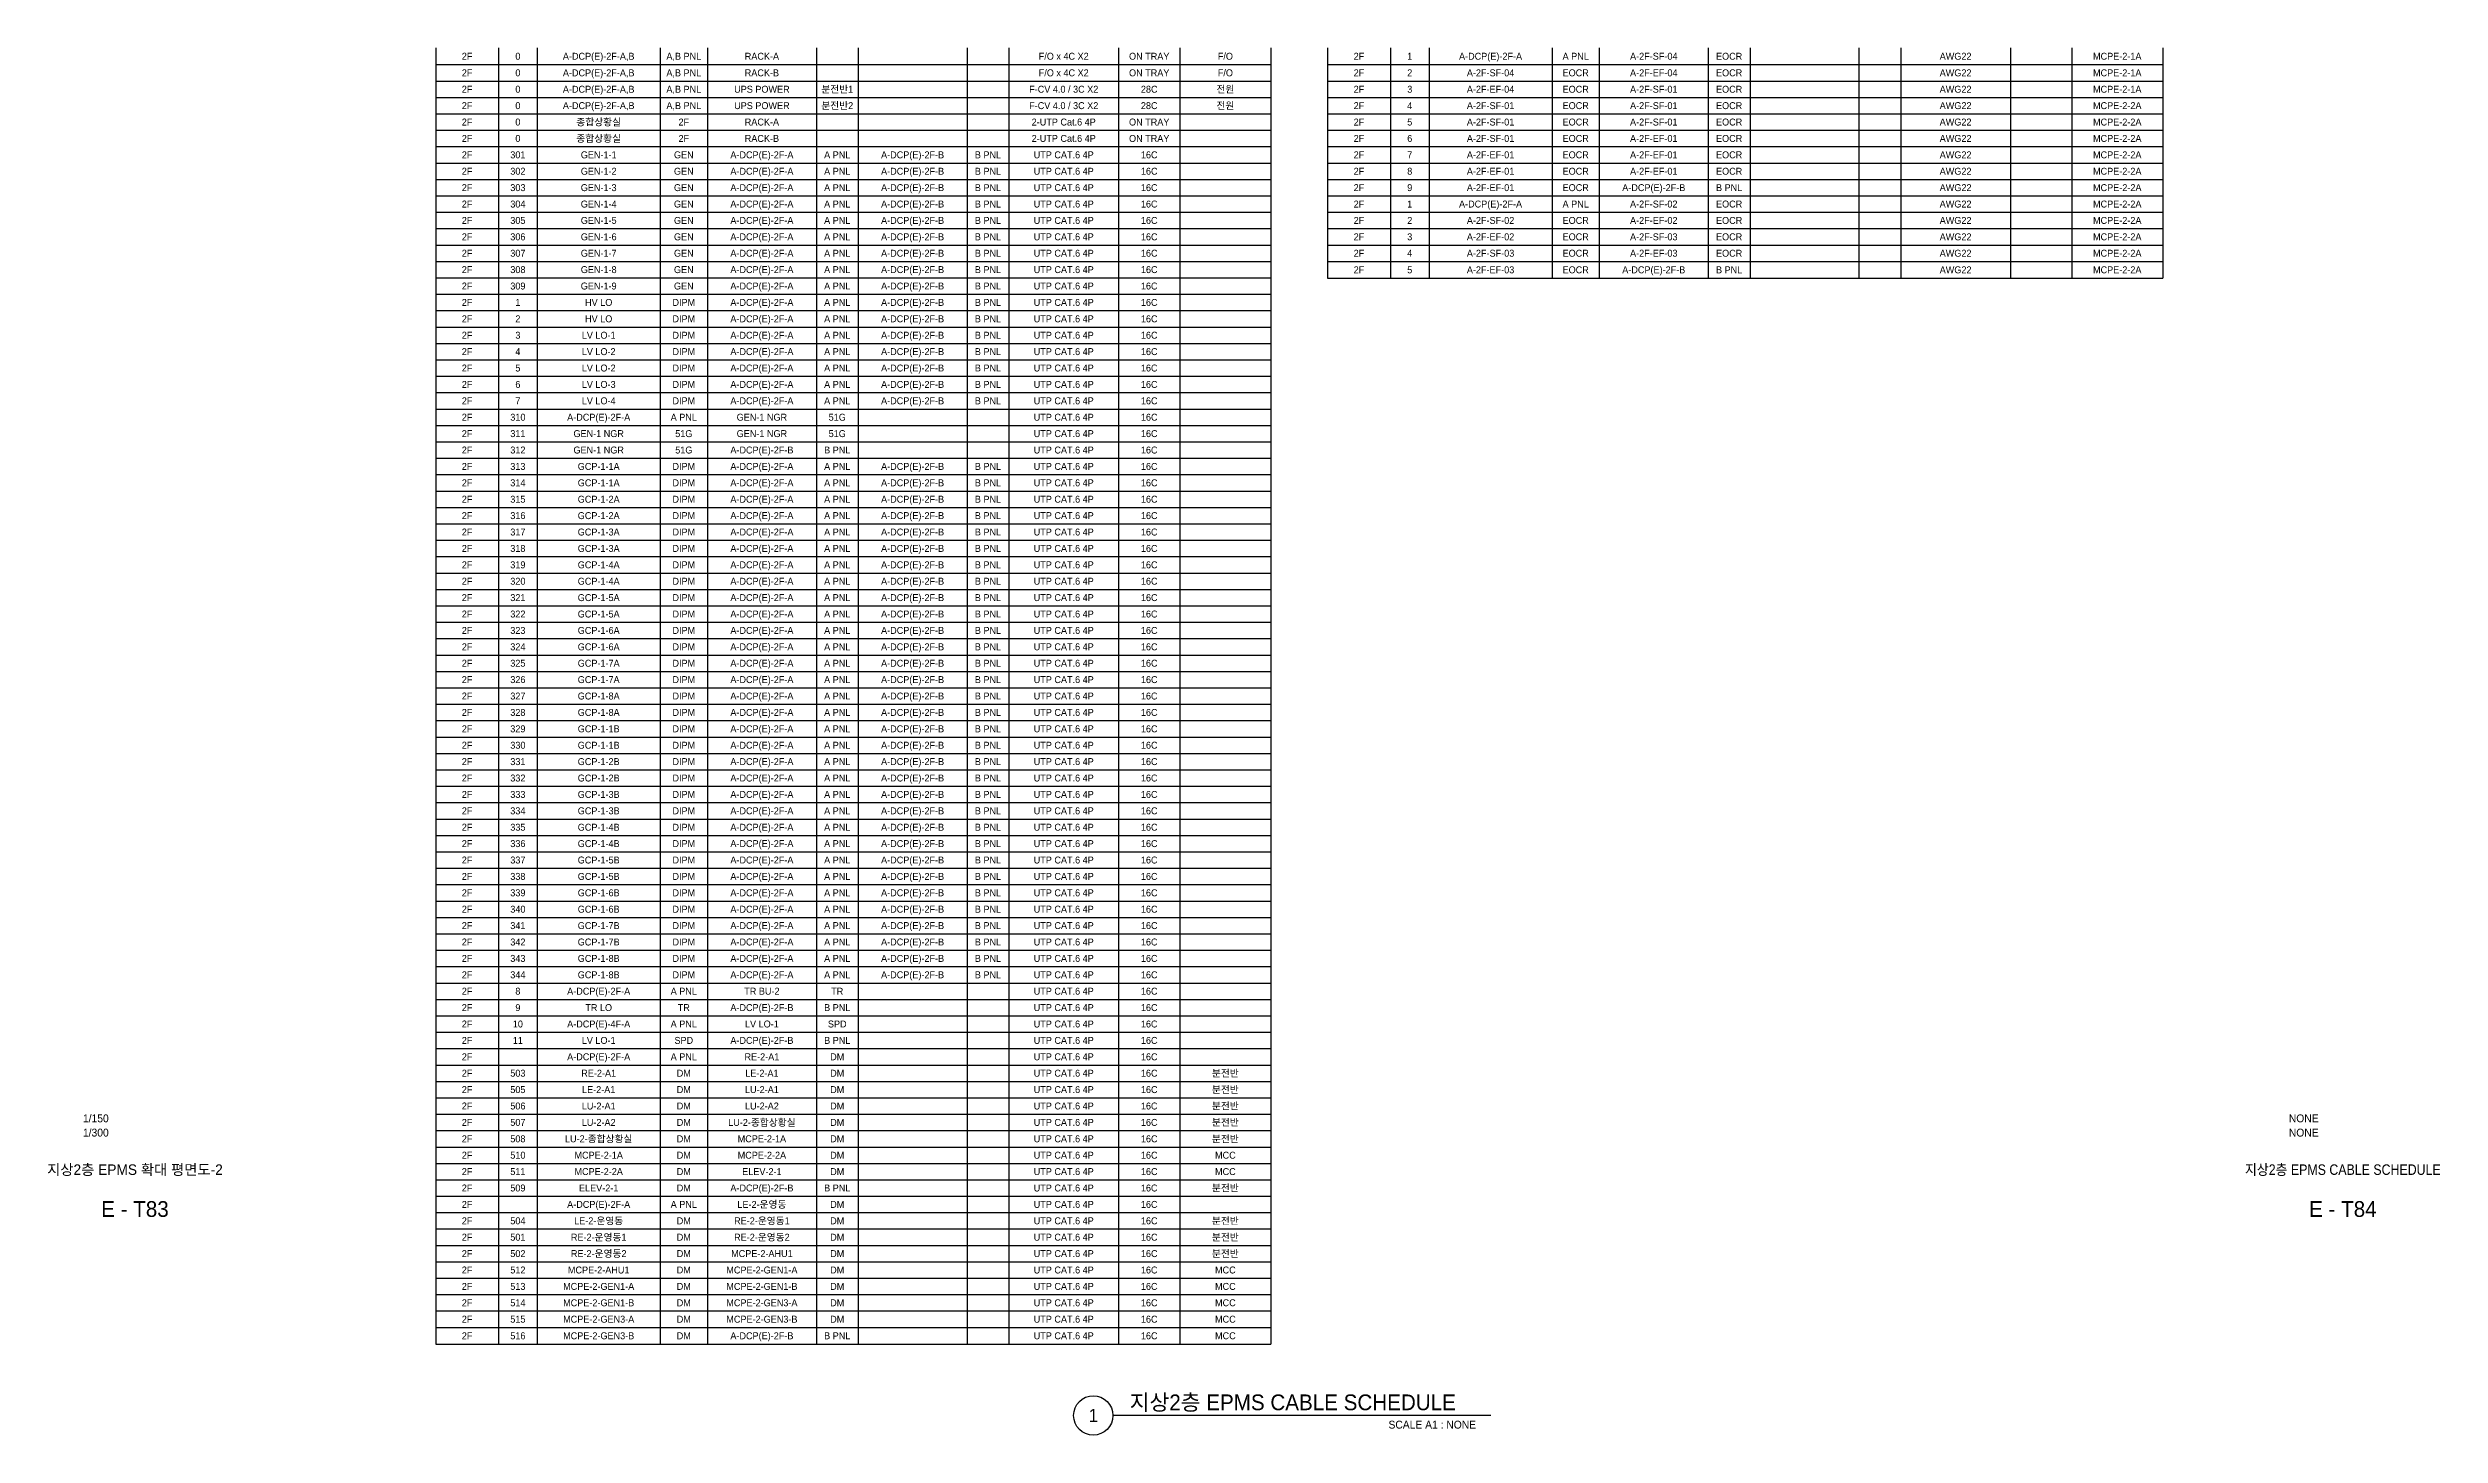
# Model space of a CAD drawing. Header units: millimetres. Extents: x 89450 to 753248, y -530175 to 1209785.
# Drawn here: x 490098 to 626785, y -173775 to -94512 of the extents above; entities that cross this region are included whole.
import ezdxf
from ezdxf.enums import TextEntityAlignment as Align

# ---------------------------------------------------------------- set-up
doc = ezdxf.new("R2010")
doc.units = ezdxf.units.MM
doc.header["$LTSCALE"] = 150
for name, color, linetype in [('-----29 Cable Schedule', 1, 'Continuous'), ('-----30 Text', 2, 'Continuous'), ('-----41 Drawing Title', 2, 'Continuous'), ('-----42 Drawing Number', 2, 'Continuous'), ('-----43 Drawing Scale', 3, 'Continuous')]:
    doc.layers.add(name, color=color, linetype=linetype)
doc.styles.add('ELEC', font='')
doc.styles.get('ELEC').set_extended_font_data('Dotum')

msp = doc.modelspace()

# ---------------------------------------------------------------- texts
at = {"layer": '-----30 Text', "style": 'ELEC'}
for s, height, p in [('2F', 396.6, (514053, -94992)), ('0', 397, (516953, -94992)), ('A-DCP(E)-2F-A,B', 396.6, (521571, -94992)), ('A,B PNL', 396.6, (526434, -94992)), ('RACK-A', 396.6, (530896, -94992)), ('F/O x 4C X2', 396.6, (548141, -94992)), ('ON TRAY', 396.6, (553026, -94992)), ('F/O', 396.6, (557377, -94992)), ('2F', 396.6, (565011, -94992)), ('1', 397, (567911, -94992)), ('A-DCP(E)-2F-A', 396.6, (572529, -94992)), ('A PNL', 396.6, (577393, -94992)), ('A-2F-SF-04', 396.6, (581854, -94992)), ('EOCR', 396.6, (586160, -94992)), ('AWG22', 396.6, (599099, -94992)), ('MCPE-2-1A', 396.6, (608335, -94992)), ('2F', 396.6, (514053, -95940)), ('2F', 396.6, (514053, -96877)), ('0', 397, (516953, -95940)), ('0', 397, (516953, -96877)), ('A-DCP(E)-2F-A,B', 396.6, (521571, -95940)), ('A-DCP(E)-2F-A,B', 396.6, (521571, -96877)), ('A,B PNL', 396.6, (526434, -95940)), ('A,B PNL', 396.6, (526434, -96877)), ('UPS POWER', 396.6, (530896, -96877)), ('RACK-B', 396.6, (530896, -95940)), ('분전반1', 396.6, (535201, -96877)), ('F-CV 4.0 / 3C X2', 396.6, (548141, -96877)), ('F/O x 4C X2', 396.6, (548141, -95940)), ('ON TRAY', 396.6, (553026, -95940)), ('28C', 396.6, (553026, -96877)), ('전원', 396.6, (557377, -96877)), ('F/O', 396.6, (557377, -95940)), ('2F', 396.6, (565011, -95940)), ('2F', 396.6, (565011, -96877)), ('3', 397, (567911, -96877)), ('2', 397, (567911, -95940)), ('A-2F-SF-04', 396.6, (572529, -95940)), ('A-2F-EF-04', 396.6, (572529, -96877)), ('EOCR', 396.6, (577393, -95940)), ('EOCR', 396.6, (577393, -96877)), ('A-2F-EF-04', 396.6, (581854, -95940)), ('A-2F-SF-01', 396.6, (581854, -96877)), ('EOCR', 396.6, (586160, -95940)), ('EOCR', 396.6, (586160, -96877)), ('AWG22', 396.6, (599099, -95940)), ('AWG22', 396.6, (599099, -96877)), ('MCPE-2-1A', 396.6, (608335, -95940)), ('MCPE-2-1A', 396.6, (608335, -96877)), ('2F', 396.6, (514053, -97814)), ('0', 397, (516953, -97814)), ('A-DCP(E)-2F-A,B', 396.6, (521571, -97814)), ('A,B PNL', 396.6, (526434, -97814)), ('UPS POWER', 396.6, (530896, -97814)), ('분전반2', 396.6, (535201, -97814)), ('F-CV 4.0 / 3C X2', 396.6, (548141, -97814)), ('28C', 396.6, (553026, -97814)), ('전원', 396.6, (557377, -97814)), ('2F', 396.6, (565011, -97814)), ('4', 397, (567911, -97814)), ('A-2F-SF-01', 396.6, (572529, -97814)), ('EOCR', 396.6, (577393, -97814)), ('A-2F-SF-01', 396.6, (581854, -97814)), ('EOCR', 396.6, (586160, -97814)), ('AWG22', 396.6, (599099, -97814)), ('MCPE-2-2A', 396.6, (608335, -97814)), ('2F', 396.6, (514053, -98751)), ('2F', 396.6, (514053, -99688)), ('0', 397, (516953, -98751)), ('0', 397, (516953, -99688)), ('종합상황실', 396.6, (521571, -98751)), ('종합상황실', 396.6, (521571, -99688)), ('2F', 396.6, (526434, -98751)), ('2F', 396.6, (526434, -99688)), ('RACK-A', 396.6, (530896, -98751)), ('RACK-B', 396.6, (530896, -99688)), ('2-UTP Cat.6 4P', 396.6, (548141, -98751)), ('2-UTP Cat.6 4P', 396.6, (548141, -99688)), ('ON TRAY', 396.6, (553026, -98751)), ('ON TRAY', 396.6, (553026, -99688)), ('2F', 396.6, (565011, -98751)), ('2F', 396.6, (565011, -99688)), ('5', 397, (567911, -98751)), ('6', 397, (567911, -99688)), ('A-2F-SF-01', 396.6, (572529, -98751)), ('A-2F-SF-01', 396.6, (572529, -99688)), ('EOCR', 396.6, (577393, -98751)), ('EOCR', 396.6, (577393, -99688)), ('A-2F-SF-01', 396.6, (581854, -98751)), ('A-2F-EF-01', 396.6, (581854, -99688)), ('EOCR', 396.6, (586160, -98751)), ('EOCR', 396.6, (586160, -99688)), ('AWG22', 396.6, (599099, -98751)), ('AWG22', 396.6, (599099, -99688)), ('MCPE-2-2A', 396.6, (608335, -98751)), ('MCPE-2-2A', 396.6, (608335, -99688)), ('2F', 396.6, (514053, -100625)), ('301', 396.6, (516953, -100625)), ('GEN-1-1', 396.6, (521571, -100625)), ('GEN', 396.6, (526434, -100625)), ('A-DCP(E)-2F-A', 396.6, (530896, -100625)), ('A PNL', 396.6, (535201, -100625)), ('A-DCP(E)-2F-B', 396.6, (539507, -100625)), ('B PNL', 396.6, (543813, -100625)), ('UTP CAT.6 4P', 396.6, (548141, -100625)), ('16C', 396.6, (553026, -100625)), ('2F', 396.6, (565011, -100625)), ('7', 397, (567911, -100625)), ('A-2F-EF-01', 396.6, (572529, -100625)), ('EOCR', 396.6, (577393, -100625)), ('A-2F-EF-01', 396.6, (581854, -100625)), ('EOCR', 396.6, (586160, -100625)), ('AWG22', 396.6, (599099, -100625)), ('MCPE-2-2A', 396.6, (608335, -100625)), ('2F', 396.6, (514053, -101562)), ('2F', 396.6, (514053, -102499)), ('302', 396.6, (516953, -101562)), ('303', 396.6, (516953, -102499)), ('GEN-1-2', 396.6, (521571, -101562)), ('GEN-1-3', 396.6, (521571, -102499)), ('GEN', 396.6, (526434, -101562)), ('GEN', 396.6, (526434, -102499)), ('A-DCP(E)-2F-A', 396.6, (530896, -101562)), ('A-DCP(E)-2F-A', 396.6, (530896, -102499)), ('A PNL', 396.6, (535201, -101562)), ('A PNL', 396.6, (535201, -102499)), ('A-DCP(E)-2F-B', 396.6, (539507, -101562)), ('A-DCP(E)-2F-B', 396.6, (539507, -102499)), ('B PNL', 396.6, (543813, -101562)), ('B PNL', 396.6, (543813, -102499)), ('UTP CAT.6 4P', 396.6, (548141, -101562)), ('UTP CAT.6 4P', 396.6, (548141, -102499)), ('16C', 396.6, (553026, -101562)), ('16C', 396.6, (553026, -102499)), ('2F', 396.6, (565011, -101562)), ('2F', 396.6, (565011, -102499)), ('8', 397, (567911, -101562)), ('9', 397, (567911, -102499)), ('A-2F-EF-01', 396.6, (572529, -101562)), ('A-2F-EF-01', 396.6, (572529, -102499)), ('EOCR', 396.6, (577393, -101562)), ('EOCR', 396.6, (577393, -102499)), ('A-DCP(E)-2F-B', 396.6, (581854, -102499)), ('A-2F-EF-01', 396.6, (581854, -101562)), ('EOCR', 396.6, (586160, -101562)), ('B PNL', 396.6, (586160, -102499)), ('AWG22', 396.6, (599099, -101562)), ('AWG22', 396.6, (599099, -102499)), ('MCPE-2-2A', 396.6, (608335, -101562)), ('MCPE-2-2A', 396.6, (608335, -102499)), ('2F', 396.6, (514053, -103436)), ('304', 396.6, (516953, -103436)), ('GEN-1-4', 396.6, (521571, -103436)), ('GEN', 396.6, (526434, -103436)), ('A-DCP(E)-2F-A', 396.6, (530896, -103436)), ('A PNL', 396.6, (535201, -103436)), ('A-DCP(E)-2F-B', 396.6, (539507, -103436)), ('B PNL', 396.6, (543813, -103436)), ('UTP CAT.6 4P', 396.6, (548141, -103436)), ('16C', 396.6, (553026, -103436)), ('2F', 396.6, (565011, -103436)), ('1', 397, (567911, -103436)), ('A-DCP(E)-2F-A', 396.6, (572529, -103436)), ('A PNL', 396.6, (577393, -103436)), ('A-2F-SF-02', 396.6, (581854, -103436)), ('EOCR', 396.6, (586160, -103436)), ('AWG22', 396.6, (599099, -103436)), ('MCPE-2-2A', 396.6, (608335, -103436)), ('2F', 396.6, (514053, -104372)), ('2F', 396.6, (514053, -105309)), ('305', 396.6, (516953, -104372)), ('306', 396.6, (516953, -105309)), ('GEN-1-5', 396.6, (521571, -104372)), ('GEN-1-6', 396.6, (521571, -105309)), ('GEN', 396.6, (526434, -104372)), ('GEN', 396.6, (526434, -105309)), ('A-DCP(E)-2F-A', 396.6, (530896, -104372)), ('A-DCP(E)-2F-A', 396.6, (530896, -105309)), ('A PNL', 396.6, (535201, -104372)), ('A PNL', 396.6, (535201, -105309)), ('A-DCP(E)-2F-B', 396.6, (539507, -104372)), ('A-DCP(E)-2F-B', 396.6, (539507, -105309)), ('B PNL', 396.6, (543813, -104372)), ('B PNL', 396.6, (543813, -105309)), ('UTP CAT.6 4P', 396.6, (548141, -104372)), ('UTP CAT.6 4P', 396.6, (548141, -105309)), ('16C', 396.6, (553026, -104372)), ('16C', 396.6, (553026, -105309)), ('2F', 396.6, (565011, -104372)), ('2F', 396.6, (565011, -105309)), ('3', 397, (567911, -105309)), ('2', 397, (567911, -104372)), ('A-2F-SF-02', 396.6, (572529, -104372)), ('A-2F-EF-02', 396.6, (572529, -105309)), ('EOCR', 396.6, (577393, -104372)), ('EOCR', 396.6, (577393, -105309)), ('A-2F-EF-02', 396.6, (581854, -104372)), ('A-2F-SF-03', 396.6, (581854, -105309)), ('EOCR', 396.6, (586160, -104372)), ('EOCR', 396.6, (586160, -105309)), ('AWG22', 396.6, (599099, -104372)), ('AWG22', 396.6, (599099, -105309)), ('MCPE-2-2A', 396.6, (608335, -104372)), ('MCPE-2-2A', 396.6, (608335, -105309)), ('2F', 396.6, (514053, -106246)), ('307', 396.6, (516953, -106246)), ('GEN-1-7', 396.6, (521571, -106246)), ('GEN', 396.6, (526434, -106246)), ('A-DCP(E)-2F-A', 396.6, (530896, -106246)), ('A PNL', 396.6, (535201, -106246)), ('A-DCP(E)-2F-B', 396.6, (539507, -106246)), ('B PNL', 396.6, (543813, -106246)), ('UTP CAT.6 4P', 396.6, (548141, -106246)), ('16C', 396.6, (553026, -106246)), ('2F', 396.6, (565011, -106246)), ('4', 397, (567911, -106246)), ('A-2F-SF-03', 396.6, (572529, -106246)), ('EOCR', 396.6, (577393, -106246)), ('A-2F-EF-03', 396.6, (581854, -106246)), ('EOCR', 396.6, (586160, -106246)), ('AWG22', 396.6, (599099, -106246)), ('MCPE-2-2A', 396.6, (608335, -106246)), ('2F', 396.6, (514053, -107183)), ('2F', 396.6, (514053, -108120)), ('308', 396.6, (516953, -107183)), ('309', 396.6, (516953, -108120)), ('GEN-1-8', 396.6, (521571, -107183)), ('GEN-1-9', 396.6, (521571, -108120)), ('GEN', 396.6, (526434, -107183)), ('GEN', 396.6, (526434, -108120)), ('A-DCP(E)-2F-A', 396.6, (530896, -107183)), ('A-DCP(E)-2F-A', 396.6, (530896, -108120)), ('A PNL', 396.6, (535201, -107183)), ('A PNL', 396.6, (535201, -108120)), ('A-DCP(E)-2F-B', 396.6, (539507, -107183)), ('A-DCP(E)-2F-B', 396.6, (539507, -108120)), ('B PNL', 396.6, (543813, -107183)), ('B PNL', 396.6, (543813, -108120)), ('UTP CAT.6 4P', 396.6, (548141, -107183)), ('UTP CAT.6 4P', 396.6, (548141, -108120)), ('16C', 396.6, (553026, -107183)), ('16C', 396.6, (553026, -108120)), ('2F', 396.6, (565011, -107195)), ('5', 397, (567911, -107195)), ('A-2F-EF-03', 396.6, (572529, -107195)), ('EOCR', 396.6, (577393, -107195)), ('A-DCP(E)-2F-B', 396.6, (581854, -107195)), ('B PNL', 396.6, (586160, -107195)), ('AWG22', 396.6, (599099, -107195)), ('MCPE-2-2A', 396.6, (608335, -107195)), ('2F', 396.6, (514053, -109057)), ('1', 397, (516953, -109057)), ('HV LO', 396.6, (521571, -109057)), ('DIPM', 396.6, (526434, -109057)), ('A-DCP(E)-2F-A', 396.6, (530896, -109057)), ('A PNL', 396.6, (535201, -109057)), ('A-DCP(E)-2F-B', 396.6, (539507, -109057)), ('B PNL', 396.6, (543813, -109057)), ('UTP CAT.6 4P', 396.6, (548141, -109057)), ('16C', 396.6, (553026, -109057)), ('2F', 396.6, (514053, -109994)), ('2', 397, (516953, -109994)), ('HV LO', 396.6, (521571, -109994)), ('DIPM', 396.6, (526434, -109994)), ('A-DCP(E)-2F-A', 396.6, (530896, -109994)), ('A-DCP(E)-2F-A', 396.6, (530896, -110931)), ('A PNL', 396.6, (535201, -109994)), ('A-DCP(E)-2F-B', 396.6, (539507, -109994)), ('A-DCP(E)-2F-B', 396.6, (539507, -110931)), ('B PNL', 396.6, (543813, -109994)), ('UTP CAT.6 4P', 396.6, (548141, -109994)), ('16C', 396.6, (553026, -109994)), ('2F', 396.6, (514053, -110931)), ('2F', 396.6, (514053, -111868)), ('4', 397, (516953, -111868)), ('3', 397, (516953, -110931)), ('LV LO-1', 396.6, (521571, -110931)), ('LV LO-2', 396.6, (521571, -111868)), ('DIPM', 396.6, (526434, -110931)), ('DIPM', 396.6, (526434, -111868)), ('A-DCP(E)-2F-A', 396.6, (530896, -111868)), ('A PNL', 396.6, (535201, -110931)), ('A PNL', 396.6, (535201, -111868)), ('A-DCP(E)-2F-B', 396.6, (539507, -111868)), ('B PNL', 396.6, (543813, -110931)), ('B PNL', 396.6, (543813, -111868)), ('UTP CAT.6 4P', 396.6, (548141, -110931)), ('UTP CAT.6 4P', 396.6, (548141, -111868)), ('16C', 396.6, (553026, -110931)), ('16C', 396.6, (553026, -111868)), ('2F', 396.6, (514053, -112805)), ('5', 397, (516953, -112805)), ('LV LO-2', 396.6, (521571, -112805)), ('DIPM', 396.6, (526434, -112805)), ('A-DCP(E)-2F-A', 396.6, (530896, -112805)), ('A PNL', 396.6, (535201, -112805)), ('A-DCP(E)-2F-B', 396.6, (539507, -112805)), ('B PNL', 396.6, (543813, -112805)), ('UTP CAT.6 4P', 396.6, (548141, -112805)), ('16C', 396.6, (553026, -112805)), ('2F', 396.6, (514053, -113742)), ('2F', 396.6, (514053, -114679)), ('6', 397, (516953, -113742)), ('7', 397, (516953, -114679)), ('LV LO-3', 396.6, (521571, -113742)), ('LV LO-4', 396.6, (521571, -114679)), ('DIPM', 396.6, (526434, -113742)), ('DIPM', 396.6, (526434, -114679)), ('A-DCP(E)-2F-A', 396.6, (530896, -113742)), ('A-DCP(E)-2F-A', 396.6, (530896, -114679)), ('A PNL', 396.6, (535201, -113742)), ('A PNL', 396.6, (535201, -114679)), ('A-DCP(E)-2F-B', 396.6, (539507, -113742)), ('A-DCP(E)-2F-B', 396.6, (539507, -114679)), ('B PNL', 396.6, (543813, -113742)), ('B PNL', 396.6, (543813, -114679)), ('UTP CAT.6 4P', 396.6, (548141, -113742)), ('UTP CAT.6 4P', 396.6, (548141, -114679)), ('16C', 396.6, (553026, -113742)), ('16C', 396.6, (553026, -114679)), ('2F', 396.6, (514053, -115616)), ('310', 396.6, (516953, -115616)), ('A-DCP(E)-2F-A', 396.6, (521571, -115616)), ('A PNL', 396.6, (526434, -115616)), ('GEN-1 NGR', 396.6, (530896, -115616)), ('51G', 396.6, (535201, -115616)), ('UTP CAT.6 4P', 396.6, (548141, -115616)), ('16C', 396.6, (553026, -115616)), ('2F', 396.6, (514053, -116553)), ('2F', 396.6, (514053, -117490)), ('311', 396.6, (516953, -116553)), ('312', 396.6, (516953, -117490)), ('GEN-1 NGR', 396.6, (521571, -116553)), ('GEN-1 NGR', 396.6, (521571, -117490)), ('51G', 396.6, (526434, -116553)), ('51G', 396.6, (526434, -117490)), ('A-DCP(E)-2F-B', 396.6, (530896, -117490)), ('GEN-1 NGR', 396.6, (530896, -116553)), ('B PNL', 396.6, (535201, -117490)), ('51G', 396.6, (535201, -116553)), ('UTP CAT.6 4P', 396.6, (548141, -116553)), ('UTP CAT.6 4P', 396.6, (548141, -117490)), ('16C', 396.6, (553026, -116553)), ('16C', 396.6, (553026, -117490)), ('2F', 396.6, (514053, -118427)), ('313', 396.6, (516953, -118427)), ('GCP-1-1A', 396.6, (521571, -118427)), ('DIPM', 396.6, (526434, -118427)), ('A-DCP(E)-2F-A', 396.6, (530896, -118427)), ('A PNL', 396.6, (535201, -118427)), ('A-DCP(E)-2F-B', 396.6, (539507, -118427)), ('B PNL', 396.6, (543813, -118427)), ('UTP CAT.6 4P', 396.6, (548141, -118427)), ('16C', 396.6, (553026, -118427)), ('2F', 396.6, (514053, -119364)), ('2F', 396.6, (514053, -120301)), ('314', 396.6, (516953, -119364)), ('315', 396.6, (516953, -120301)), ('GCP-1-1A', 396.6, (521571, -119364)), ('GCP-1-2A', 396.6, (521571, -120301)), ('DIPM', 396.6, (526434, -119364)), ('DIPM', 396.6, (526434, -120301)), ('A-DCP(E)-2F-A', 396.6, (530896, -119364)), ('A-DCP(E)-2F-A', 396.6, (530896, -120301)), ('A PNL', 396.6, (535201, -119364)), ('A PNL', 396.6, (535201, -120301)), ('A-DCP(E)-2F-B', 396.6, (539507, -119364)), ('A-DCP(E)-2F-B', 396.6, (539507, -120301)), ('B PNL', 396.6, (543813, -119364)), ('B PNL', 396.6, (543813, -120301)), ('UTP CAT.6 4P', 396.6, (548141, -119364)), ('UTP CAT.6 4P', 396.6, (548141, -120301)), ('16C', 396.6, (553026, -119364)), ('16C', 396.6, (553026, -120301)), ('2F', 396.6, (514053, -121238)), ('316', 396.6, (516953, -121238)), ('GCP-1-2A', 396.6, (521571, -121238)), ('DIPM', 396.6, (526434, -121238)), ('A-DCP(E)-2F-A', 396.6, (530896, -121238)), ('A PNL', 396.6, (535201, -121238)), ('A-DCP(E)-2F-B', 396.6, (539507, -121238)), ('B PNL', 396.6, (543813, -121238)), ('UTP CAT.6 4P', 396.6, (548141, -121238)), ('16C', 396.6, (553026, -121238)), ('2F', 396.6, (514053, -122175)), ('2F', 396.6, (514053, -123112)), ('317', 396.6, (516953, -122175)), ('318', 396.6, (516953, -123112)), ('GCP-1-3A', 396.6, (521571, -122175)), ('GCP-1-3A', 396.6, (521571, -123112)), ('DIPM', 396.6, (526434, -122175)), ('DIPM', 396.6, (526434, -123112)), ('A-DCP(E)-2F-A', 396.6, (530896, -122175)), ('A-DCP(E)-2F-A', 396.6, (530896, -123112)), ('A PNL', 396.6, (535201, -122175)), ('A PNL', 396.6, (535201, -123112)), ('A-DCP(E)-2F-B', 396.6, (539507, -122175)), ('A-DCP(E)-2F-B', 396.6, (539507, -123112)), ('B PNL', 396.6, (543813, -122175)), ('B PNL', 396.6, (543813, -123112)), ('UTP CAT.6 4P', 396.6, (548141, -122175)), ('UTP CAT.6 4P', 396.6, (548141, -123112)), ('16C', 396.6, (553026, -122175)), ('16C', 396.6, (553026, -123112)), ('2F', 396.6, (514053, -124049)), ('319', 396.6, (516953, -124049)), ('GCP-1-4A', 396.6, (521571, -124049)), ('DIPM', 396.6, (526434, -124049)), ('A-DCP(E)-2F-A', 396.6, (530896, -124049)), ('A PNL', 396.6, (535201, -124049)), ('A-DCP(E)-2F-B', 396.6, (539507, -124049)), ('B PNL', 396.6, (543813, -124049)), ('UTP CAT.6 4P', 396.6, (548141, -124049)), ('16C', 396.6, (553026, -124049)), ('2F', 396.6, (514053, -124986)), ('2F', 396.6, (514053, -125923)), ('320', 396.6, (516953, -124986)), ('321', 396.6, (516953, -125923)), ('GCP-1-4A', 396.6, (521571, -124986)), ('GCP-1-5A', 396.6, (521571, -125923)), ('DIPM', 396.6, (526434, -124986)), ('DIPM', 396.6, (526434, -125923)), ('A-DCP(E)-2F-A', 396.6, (530896, -124986)), ('A-DCP(E)-2F-A', 396.6, (530896, -125923)), ('A PNL', 396.6, (535201, -124986)), ('A PNL', 396.6, (535201, -125923)), ('A-DCP(E)-2F-B', 396.6, (539507, -124986)), ('A-DCP(E)-2F-B', 396.6, (539507, -125923)), ('B PNL', 396.6, (543813, -124986)), ('B PNL', 396.6, (543813, -125923)), ('UTP CAT.6 4P', 396.6, (548141, -124986)), ('UTP CAT.6 4P', 396.6, (548141, -125923)), ('16C', 396.6, (553026, -124986)), ('16C', 396.6, (553026, -125923)), ('2F', 396.6, (514053, -126860)), ('322', 396.6, (516953, -126860)), ('GCP-1-5A', 396.6, (521571, -126860)), ('DIPM', 396.6, (526434, -126860)), ('A-DCP(E)-2F-A', 396.6, (530896, -126860)), ('A PNL', 396.6, (535201, -126860)), ('A-DCP(E)-2F-B', 396.6, (539507, -126860)), ('B PNL', 396.6, (543813, -126860)), ('UTP CAT.6 4P', 396.6, (548141, -126860)), ('16C', 396.6, (553026, -126860)), ('2F', 396.6, (514053, -127797)), ('323', 396.6, (516953, -127797)), ('GCP-1-6A', 396.6, (521571, -127797)), ('DIPM', 396.6, (526434, -127797)), ('A-DCP(E)-2F-A', 396.6, (530896, -127797)), ('A PNL', 396.6, (535201, -127797)), ('A-DCP(E)-2F-B', 396.6, (539507, -127797)), ('B PNL', 396.6, (543813, -127797)), ('UTP CAT.6 4P', 396.6, (548141, -127797)), ('16C', 396.6, (553026, -127797)), ('2F', 396.6, (514053, -128734)), ('2F', 396.6, (514053, -129671)), ('324', 396.6, (516953, -128734)), ('325', 396.6, (516953, -129671)), ('GCP-1-6A', 396.6, (521571, -128734)), ('GCP-1-7A', 396.6, (521571, -129671)), ('DIPM', 396.6, (526434, -128734)), ('DIPM', 396.6, (526434, -129671)), ('A-DCP(E)-2F-A', 396.6, (530896, -128734)), ('A-DCP(E)-2F-A', 396.6, (530896, -129671)), ('A PNL', 396.6, (535201, -128734)), ('A PNL', 396.6, (535201, -129671)), ('A-DCP(E)-2F-B', 396.6, (539507, -128734)), ('A-DCP(E)-2F-B', 396.6, (539507, -129671)), ('B PNL', 396.6, (543813, -128734)), ('B PNL', 396.6, (543813, -129671)), ('UTP CAT.6 4P', 396.6, (548141, -128734)), ('UTP CAT.6 4P', 396.6, (548141, -129671)), ('16C', 396.6, (553026, -128734)), ('16C', 396.6, (553026, -129671)), ('2F', 396.6, (514053, -130608)), ('326', 396.6, (516953, -130608)), ('GCP-1-7A', 396.6, (521571, -130608)), ('DIPM', 396.6, (526434, -130608)), ('A-DCP(E)-2F-A', 396.6, (530896, -130608)), ('A PNL', 396.6, (535201, -130608)), ('A-DCP(E)-2F-B', 396.6, (539507, -130608)), ('B PNL', 396.6, (543813, -130608)), ('UTP CAT.6 4P', 396.6, (548141, -130608)), ('16C', 396.6, (553026, -130608)), ('2F', 396.6, (514053, -131545)), ('2F', 396.6, (514053, -132482)), ('327', 396.6, (516953, -131545)), ('328', 396.6, (516953, -132482)), ('GCP-1-8A', 396.6, (521571, -131545)), ('GCP-1-8A', 396.6, (521571, -132482)), ('DIPM', 396.6, (526434, -131545)), ('DIPM', 396.6, (526434, -132482)), ('A-DCP(E)-2F-A', 396.6, (530896, -131545)), ('A-DCP(E)-2F-A', 396.6, (530896, -132482)), ('A PNL', 396.6, (535201, -131545)), ('A PNL', 396.6, (535201, -132482)), ('A-DCP(E)-2F-B', 396.6, (539507, -131545)), ('A-DCP(E)-2F-B', 396.6, (539507, -132482)), ('B PNL', 396.6, (543813, -131545)), ('B PNL', 396.6, (543813, -132482)), ('UTP CAT.6 4P', 396.6, (548141, -131545)), ('UTP CAT.6 4P', 396.6, (548141, -132482)), ('16C', 396.6, (553026, -131545)), ('16C', 396.6, (553026, -132482)), ('2F', 396.6, (514053, -133419)), ('329', 396.6, (516953, -133419)), ('GCP-1-1B', 396.6, (521571, -133419)), ('DIPM', 396.6, (526434, -133419)), ('A-DCP(E)-2F-A', 396.6, (530896, -133419)), ('A PNL', 396.6, (535201, -133419)), ('A-DCP(E)-2F-B', 396.6, (539507, -133419)), ('B PNL', 396.6, (543813, -133419)), ('UTP CAT.6 4P', 396.6, (548141, -133419)), ('16C', 396.6, (553026, -133419)), ('2F', 396.6, (514053, -134356)), ('2F', 396.6, (514053, -135293)), ('330', 396.6, (516953, -134356)), ('331', 396.6, (516953, -135293)), ('GCP-1-1B', 396.6, (521571, -134356)), ('GCP-1-2B', 396.6, (521571, -135293)), ('DIPM', 396.6, (526434, -134356)), ('DIPM', 396.6, (526434, -135293)), ('A-DCP(E)-2F-A', 396.6, (530896, -134356)), ('A-DCP(E)-2F-A', 396.6, (530896, -135293)), ('A PNL', 396.6, (535201, -134356)), ('A PNL', 396.6, (535201, -135293)), ('A-DCP(E)-2F-B', 396.6, (539507, -134356)), ('A-DCP(E)-2F-B', 396.6, (539507, -135293)), ('B PNL', 396.6, (543813, -134356)), ('B PNL', 396.6, (543813, -135293)), ('UTP CAT.6 4P', 396.6, (548141, -134356)), ('UTP CAT.6 4P', 396.6, (548141, -135293)), ('16C', 396.6, (553026, -134356)), ('16C', 396.6, (553026, -135293)), ('2F', 396.6, (514053, -136230)), ('332', 396.6, (516953, -136230)), ('GCP-1-2B', 396.6, (521571, -136230)), ('DIPM', 396.6, (526434, -136230)), ('A-DCP(E)-2F-A', 396.6, (530896, -136230)), ('A PNL', 396.6, (535201, -136230)), ('A-DCP(E)-2F-B', 396.6, (539507, -136230)), ('B PNL', 396.6, (543813, -136230)), ('UTP CAT.6 4P', 396.6, (548141, -136230)), ('16C', 396.6, (553026, -136230)), ('2F', 396.6, (514053, -137167)), ('2F', 396.6, (514053, -138104)), ('333', 396.6, (516953, -137167)), ('334', 396.6, (516953, -138104)), ('GCP-1-3B', 396.6, (521571, -137167)), ('GCP-1-3B', 396.6, (521571, -138104)), ('DIPM', 396.6, (526434, -137167)), ('DIPM', 396.6, (526434, -138104)), ('A-DCP(E)-2F-A', 396.6, (530896, -137167)), ('A-DCP(E)-2F-A', 396.6, (530896, -138104)), ('A PNL', 396.6, (535201, -137167)), ('A PNL', 396.6, (535201, -138104)), ('A-DCP(E)-2F-B', 396.6, (539507, -137167)), ('A-DCP(E)-2F-B', 396.6, (539507, -138104)), ('B PNL', 396.6, (543813, -137167)), ('B PNL', 396.6, (543813, -138104)), ('UTP CAT.6 4P', 396.6, (548141, -137167)), ('UTP CAT.6 4P', 396.6, (548141, -138104)), ('16C', 396.6, (553026, -137167)), ('16C', 396.6, (553026, -138104)), ('2F', 396.6, (514053, -139041)), ('335', 396.6, (516953, -139041)), ('GCP-1-4B', 396.6, (521571, -139041)), ('DIPM', 396.6, (526434, -139041)), ('A-DCP(E)-2F-A', 396.6, (530896, -139041)), ('A PNL', 396.6, (535201, -139041)), ('A-DCP(E)-2F-B', 396.6, (539507, -139041)), ('B PNL', 396.6, (543813, -139041)), ('UTP CAT.6 4P', 396.6, (548141, -139041)), ('16C', 396.6, (553026, -139041)), ('2F', 396.6, (514053, -139978)), ('2F', 396.6, (514053, -140915)), ('336', 396.6, (516953, -139978)), ('337', 396.6, (516953, -140915)), ('GCP-1-4B', 396.6, (521571, -139978)), ('GCP-1-5B', 396.6, (521571, -140915)), ('DIPM', 396.6, (526434, -139978)), ('DIPM', 396.6, (526434, -140915)), ('A-DCP(E)-2F-A', 396.6, (530896, -139978)), ('A-DCP(E)-2F-A', 396.6, (530896, -140915)), ('A PNL', 396.6, (535201, -139978)), ('A PNL', 396.6, (535201, -140915)), ('A-DCP(E)-2F-B', 396.6, (539507, -139978)), ('A-DCP(E)-2F-B', 396.6, (539507, -140915)), ('B PNL', 396.6, (543813, -139978)), ('B PNL', 396.6, (543813, -140915)), ('UTP CAT.6 4P', 396.6, (548141, -139978)), ('UTP CAT.6 4P', 396.6, (548141, -140915)), ('16C', 396.6, (553026, -139978)), ('16C', 396.6, (553026, -140915)), ('2F', 396.6, (514053, -141851)), ('338', 396.6, (516953, -141851)), ('GCP-1-5B', 396.6, (521571, -141851)), ('DIPM', 396.6, (526434, -141851)), ('A-DCP(E)-2F-A', 396.6, (530896, -141851)), ('A PNL', 396.6, (535201, -141851)), ('A-DCP(E)-2F-B', 396.6, (539507, -141851)), ('B PNL', 396.6, (543813, -141851)), ('UTP CAT.6 4P', 396.6, (548141, -141851)), ('16C', 396.6, (553026, -141851)), ('2F', 396.6, (514053, -142788)), ('2F', 396.6, (514053, -143725)), ('339', 396.6, (516953, -142788)), ('340', 396.6, (516953, -143725)), ('GCP-1-6B', 396.6, (521571, -142788)), ('GCP-1-6B', 396.6, (521571, -143725)), ('DIPM', 396.6, (526434, -142788)), ('A-DCP(E)-2F-A', 396.6, (530896, -142788)), ('A-DCP(E)-2F-A', 396.6, (530896, -143725)), ('A PNL', 396.6, (535201, -142788)), ('A-DCP(E)-2F-B', 396.6, (539507, -142788)), ('A-DCP(E)-2F-B', 396.6, (539507, -143725)), ('B PNL', 396.6, (543813, -142788)), ('UTP CAT.6 4P', 396.6, (548141, -142788)), ('UTP CAT.6 4P', 396.6, (548141, -143725)), ('16C', 396.6, (553026, -142788)), ('16C', 396.6, (553026, -143725)), ('2F', 396.6, (514053, -144662)), ('341', 396.6, (516953, -144662)), ('GCP-1-7B', 396.6, (521571, -144662)), ('DIPM', 396.6, (526434, -143725)), ('DIPM', 396.6, (526434, -144662)), ('A-DCP(E)-2F-A', 396.6, (530896, -144662)), ('A PNL', 396.6, (535201, -143725)), ('A PNL', 396.6, (535201, -144662)), ('A-DCP(E)-2F-B', 396.6, (539507, -144662)), ('B PNL', 396.6, (543813, -143725)), ('B PNL', 396.6, (543813, -144662)), ('UTP CAT.6 4P', 396.6, (548141, -144662)), ('16C', 396.6, (553026, -144662)), ('2F', 396.6, (514053, -145599)), ('342', 396.6, (516953, -145599)), ('GCP-1-7B', 396.6, (521571, -145599)), ('DIPM', 396.6, (526434, -145599)), ('A-DCP(E)-2F-A', 396.6, (530896, -145599)), ('A PNL', 396.6, (535201, -145599)), ('A-DCP(E)-2F-B', 396.6, (539507, -145599)), ('B PNL', 396.6, (543813, -145599)), ('UTP CAT.6 4P', 396.6, (548141, -145599)), ('16C', 396.6, (553026, -145599)), ('2F', 396.6, (514053, -146536)), ('2F', 396.6, (514053, -147473)), ('343', 396.6, (516953, -146536)), ('344', 396.6, (516953, -147473)), ('GCP-1-8B', 396.6, (521571, -146536)), ('GCP-1-8B', 396.6, (521571, -147473)), ('DIPM', 396.6, (526434, -146536)), ('DIPM', 396.6, (526434, -147473)), ('A-DCP(E)-2F-A', 396.6, (530896, -146536)), ('A-DCP(E)-2F-A', 396.6, (530896, -147473)), ('A PNL', 396.6, (535201, -146536)), ('A PNL', 396.6, (535201, -147473)), ('A-DCP(E)-2F-B', 396.6, (539507, -146536)), ('A-DCP(E)-2F-B', 396.6, (539507, -147473)), ('B PNL', 396.6, (543813, -146536)), ('B PNL', 396.6, (543813, -147473)), ('UTP CAT.6 4P', 396.6, (548141, -146536)), ('UTP CAT.6 4P', 396.6, (548141, -147473)), ('16C', 396.6, (553026, -146536)), ('16C', 396.6, (553026, -147473)), ('2F', 396.6, (514053, -148410)), ('8', 397, (516953, -148410)), ('A-DCP(E)-2F-A', 396.6, (521571, -148410)), ('A PNL', 396.6, (526434, -148410)), ('TR BU-2', 396.6, (530896, -148410)), ('TR', 396.6, (535201, -148410)), ('UTP CAT.6 4P', 396.6, (548141, -148410)), ('16C', 396.6, (553026, -148410)), ('2F', 396.6, (514053, -149347)), ('2F', 396.6, (514053, -150284)), ('10', 396.6, (516953, -150284)), ('9', 397, (516953, -149347)), ('A-DCP(E)-4F-A', 396.6, (521571, -150284)), ('TR LO', 396.6, (521571, -149347)), ('A PNL', 396.6, (526434, -150284)), ('TR', 396.6, (526434, -149347)), ('A-DCP(E)-2F-B', 396.6, (530896, -149347)), ('LV LO-1', 396.6, (530896, -150284)), ('B PNL', 396.6, (535201, -149347)), ('SPD', 396.6, (535201, -150284)), ('UTP CAT.6 4P', 396.6, (548141, -149347)), ('UTP CAT.6 4P', 396.6, (548141, -150284)), ('16C', 396.6, (553026, -149347)), ('16C', 396.6, (553026, -150284)), ('2F', 396.6, (514053, -151221)), ('11', 396.6, (516953, -151221)), ('LV LO-1', 396.6, (521571, -151221)), ('SPD', 396.6, (526434, -151221)), ('A-DCP(E)-2F-B', 396.6, (530896, -151221)), ('B PNL', 396.6, (535201, -151221)), ('UTP CAT.6 4P', 396.6, (548141, -151221)), ('16C', 396.6, (553026, -151221)), ('2F', 396.6, (514053, -152158)), ('2F', 396.6, (514053, -153095)), ('503', 396.6, (516953, -153095)), ('A-DCP(E)-2F-A', 396.6, (521571, -152158)), ('RE-2-A1', 396.6, (521571, -153095)), ('A PNL', 396.6, (526434, -152158)), ('DM', 396.6, (526434, -153095)), ('RE-2-A1', 396.6, (530896, -152158)), ('LE-2-A1', 396.6, (530896, -153095)), ('DM', 396.6, (535201, -152158)), ('DM', 396.6, (535201, -153095)), ('UTP CAT.6 4P', 396.6, (548141, -152158)), ('UTP CAT.6 4P', 396.6, (548141, -153095)), ('16C', 396.6, (553026, -152158)), ('16C', 396.6, (553026, -153095)), ('분전반', 396.6, (557377, -153095)), ('2F', 396.6, (514053, -154032)), ('505', 396.6, (516953, -154032)), ('LE-2-A1', 396.6, (521571, -154032)), ('DM', 396.6, (526434, -154032)), ('LU-2-A1', 396.6, (530896, -154032)), ('DM', 396.6, (535201, -154032)), ('UTP CAT.6 4P', 396.6, (548141, -154032)), ('16C', 396.6, (553026, -154032)), ('분전반', 396.6, (557377, -154032)), ('2F', 396.6, (514053, -154969)), ('2F', 396.6, (514053, -155906)), ('506', 396.6, (516953, -154969)), ('507', 396.6, (516953, -155906)), ('LU-2-A1', 396.6, (521571, -154969)), ('LU-2-A2', 396.6, (521571, -155906)), ('DM', 396.6, (526434, -154969)), ('DM', 396.6, (526434, -155906)), ('LU-2-종합상황실', 396.6, (530896, -155906)), ('LU-2-A2', 396.6, (530896, -154969)), ('DM', 396.6, (535201, -154969)), ('DM', 396.6, (535201, -155906)), ('UTP CAT.6 4P', 396.6, (548141, -154969)), ('UTP CAT.6 4P', 396.6, (548141, -155906)), ('16C', 396.6, (553026, -154969)), ('16C', 396.6, (553026, -155906)), ('분전반', 396.6, (557377, -154969)), ('분전반', 396.6, (557377, -155906)), ('2F', 396.6, (514053, -156843)), ('508', 396.6, (516953, -156843)), ('LU-2-종합상황실', 396.6, (521571, -156843)), ('DM', 396.6, (526434, -156843)), ('MCPE-2-1A', 396.6, (530896, -156843)), ('DM', 396.6, (535201, -156843)), ('UTP CAT.6 4P', 396.6, (548141, -156843)), ('16C', 396.6, (553026, -156843)), ('분전반', 396.6, (557377, -156843)), ('2F', 396.6, (514053, -157780)), ('2F', 396.6, (514053, -158717)), ('510', 396.6, (516953, -157780)), ('511', 396.6, (516953, -158717)), ('MCPE-2-1A', 396.6, (521571, -157780)), ('MCPE-2-2A', 396.6, (521571, -158717)), ('DM', 396.6, (526434, -157780)), ('DM', 396.6, (526434, -158717)), ('MCPE-2-2A', 396.6, (530896, -157780)), ('ELEV-2-1', 396.6, (530896, -158717)), ('DM', 396.6, (535201, -157780)), ('DM', 396.6, (535201, -158717)), ('UTP CAT.6 4P', 396.6, (548141, -157780)), ('UTP CAT.6 4P', 396.6, (548141, -158717)), ('16C', 396.6, (553026, -157780)), ('16C', 396.6, (553026, -158717)), ('MCC', 396.6, (557377, -157780)), ('MCC', 396.6, (557377, -158717)), ('2F', 396.6, (514053, -159654)), ('509', 396.6, (516953, -159654)), ('ELEV-2-1', 396.6, (521571, -159654)), ('DM', 396.6, (526434, -159654)), ('A-DCP(E)-2F-B', 396.6, (530896, -159654)), ('B PNL', 396.6, (535201, -159654)), ('UTP CAT.6 4P', 396.6, (548141, -159654)), ('16C', 396.6, (553026, -159654)), ('분전반', 396.6, (557377, -159654)), ('2F', 396.6, (514053, -160591)), ('A-DCP(E)-2F-A', 396.6, (521571, -160591)), ('LE-2-운영동', 396.6, (521571, -161528)), ('A PNL', 396.6, (526434, -160591)), ('RE-2-운영동1', 396.6, (530896, -161528)), ('LE-2-운영동', 396.6, (530896, -160591)), ('DM', 396.6, (535201, -160591)), ('UTP CAT.6 4P', 396.6, (548141, -160591)), ('16C', 396.6, (553026, -160591)), ('분전반', 396.6, (557377, -161528)), ('2F', 396.6, (514053, -161528)), ('2F', 396.6, (514053, -162465)), ('504', 396.6, (516953, -161528)), ('501', 396.6, (516953, -162465)), ('RE-2-운영동1', 396.6, (521571, -162465)), ('DM', 396.6, (526434, -161528)), ('DM', 396.6, (526434, -162465)), ('RE-2-운영동2', 396.6, (530896, -162465)), ('DM', 396.6, (535201, -161528)), ('DM', 396.6, (535201, -162465)), ('UTP CAT.6 4P', 396.6, (548141, -161528)), ('UTP CAT.6 4P', 396.6, (548141, -162465)), ('16C', 396.6, (553026, -161528)), ('16C', 396.6, (553026, -162465)), ('분전반', 396.6, (557377, -162465)), ('2F', 396.6, (514053, -163402)), ('502', 396.6, (516953, -163402)), ('RE-2-운영동2', 396.6, (521571, -163402)), ('DM', 396.6, (526434, -163402)), ('MCPE-2-AHU1', 396.6, (530896, -163402)), ('DM', 396.6, (535201, -163402)), ('UTP CAT.6 4P', 396.6, (548141, -163402)), ('16C', 396.6, (553026, -163402)), ('분전반', 396.6, (557377, -163402)), ('2F', 396.6, (514053, -164339)), ('2F', 396.6, (514053, -165276)), ('512', 396.6, (516953, -164339)), ('513', 396.6, (516953, -165276)), ('MCPE-2-GEN1-A', 396.6, (521571, -165276)), ('MCPE-2-AHU1', 396.6, (521571, -164339)), ('DM', 396.6, (526434, -164339)), ('DM', 396.6, (526434, -165276)), ('MCPE-2-GEN1-A', 396.6, (530896, -164339)), ('MCPE-2-GEN1-B', 396.6, (530896, -165276)), ('DM', 396.6, (535201, -164339)), ('DM', 396.6, (535201, -165276)), ('UTP CAT.6 4P', 396.6, (548141, -164339)), ('UTP CAT.6 4P', 396.6, (548141, -165276)), ('16C', 396.6, (553026, -164339)), ('16C', 396.6, (553026, -165276)), ('MCC', 396.6, (557377, -164339)), ('MCC', 396.6, (557377, -165276)), ('2F', 396.6, (514053, -166213)), ('514', 396.6, (516953, -166213)), ('MCPE-2-GEN1-B', 396.6, (521571, -166213)), ('DM', 396.6, (526434, -166213)), ('MCPE-2-GEN3-A', 396.6, (530896, -166213)), ('DM', 396.6, (535201, -166213)), ('UTP CAT.6 4P', 396.6, (548141, -166213)), ('16C', 396.6, (553026, -166213)), ('MCC', 396.6, (557377, -166213)), ('2F', 396.6, (514053, -167150)), ('2F', 396.6, (514053, -168098)), ('515', 396.6, (516953, -167150)), ('516', 396.6, (516953, -168098)), ('MCPE-2-GEN3-A', 396.6, (521571, -167150)), ('MCPE-2-GEN3-B', 396.6, (521571, -168098)), ('DM', 396.6, (526434, -167150)), ('DM', 396.6, (526434, -168098)), ('MCPE-2-GEN3-B', 396.6, (530896, -167150)), ('A-DCP(E)-2F-B', 396.6, (530896, -168098)), ('B PNL', 396.6, (535201, -168098)), ('DM', 396.6, (535201, -167150)), ('UTP CAT.6 4P', 396.6, (548141, -167150)), ('UTP CAT.6 4P', 396.6, (548141, -168098)), ('16C', 396.6, (553026, -167150)), ('16C', 396.6, (553026, -168098)), ('MCC', 396.6, (557377, -167150)), ('MCC', 396.6, (557377, -168098))]:
    msp.add_text(s, height=height, dxfattribs=at).set_placement(p, align=Align.MIDDLE_CENTER)
at = {"layer": '-----41 Drawing Title', "style": 'ELEC'}
msp.add_text('지상2층 EPMS 확대 평면도-2', height=600, dxfattribs=at).set_placement((495075, -158605), align=Align.MIDDLE_CENTER)
at = {"layer": '-----41 Drawing Title', "style": 'ELEC', "width": 0.9}
msp.add_text('지상2층 EPMS CABLE SCHEDULE', height=600, dxfattribs=at).set_placement((621225, -158605), align=Align.MIDDLE_CENTER)
at = {"layer": '-----41 Drawing Title', "color": 2, "style": 'ELEC'}
msp.add_text('지상2층 EPMS CABLE SCHEDULE', height=900, dxfattribs=at).set_placement((551914, -172350))
at = {"layer": '-----41 Drawing Title', "color": 7, "style": 'ELEC'}
msp.add_text('1', height=750, dxfattribs=at).set_placement((549831, -172650), align=Align.MIDDLE)
at = {"layer": '-----41 Drawing Title', "style": 'ELEC'}
msp.add_text('SCALE A1 : NONE', height=450, dxfattribs=at).set_placement((571702, -173400), align=Align.RIGHT)
at = {"layer": '-----42 Drawing Number', "style": 'ELEC'}
for s, p in [('E - T83', (495075, -160855)), ('E - T84', (621225, -160855))]:
    msp.add_text(s, height=900, dxfattribs=at).set_placement(p, align=Align.MIDDLE_CENTER)
at = {"layer": '-----43 Drawing Scale', "style": 'ELEC'}
for s, p in [('1/150', (492840, -155675)), ('NONE', (618990, -155675)), ('1/300', (492840, -156490)), ('NONE', (618990, -156490))]:
    msp.add_text(s, height=450, dxfattribs=at).set_placement(p, align=Align.MIDDLE_CENTER)

# ---------------------------------------------------------------- linework, layer by layer
at = {"layer": '-----29 Cable Schedule'}
for p, q in [((512257, -94512), (512257, -168578)), ((512257, -94512), (512257, -168578)), ((512257, -95471), (559976, -95471)), ((515848, -94512), (515848, -168578)), ((515848, -94512), (515848, -168578)), ((518057, -94512), (518057, -168578)), ((518057, -94512), (518057, -168578)), ((525084, -94512), (525084, -168578)), ((525084, -94512), (525084, -168578)), ((527784, -94512), (527784, -168578)), ((527784, -94512), (527784, -168578)), ((534008, -94512), (534008, -168578)), ((534008, -94512), (534008, -168578)), ((536395, -94512), (536395, -168578)), ((536395, -94512), (536395, -168578)), ((542619, -94512), (542619, -168578)), ((542619, -94512), (542619, -168578)), ((545006, -94512), (545006, -168578)), ((545006, -94512), (545006, -168578)), ((551275, -94512), (551275, -168578)), ((551275, -94512), (551275, -168578)), ((554778, -94512), (554778, -168578)), ((554778, -94512), (554778, -168578)), ((559976, -94512), (559976, -168578)), ((559976, -94512), (559976, -168578)), ((563215, -94512), (563215, -107674)), ((563215, -94512), (563215, -107674)), ((563215, -95471), (610934, -95471)), ((566807, -94512), (566807, -107674)), ((566807, -94512), (566807, -107674)), ((569016, -94512), (569016, -107674)), ((569016, -94512), (569016, -107674)), ((576043, -94512), (576043, -107674)), ((576043, -94512), (576043, -107674)), ((578742, -94512), (578742, -107674)), ((578742, -94512), (578742, -107674)), ((584966, -94512), (584966, -107674)), ((584966, -94512), (584966, -107674)), ((587353, -94512), (587353, -107674)), ((587353, -94512), (587353, -107674)), ((593578, -94512), (593578, -107674)), ((593578, -94512), (593578, -107674)), ((595965, -94512), (595965, -107674)), ((595965, -94512), (595965, -107674)), ((602234, -94512), (602234, -107674)), ((602234, -94512), (602234, -107674)), ((605736, -94512), (605736, -107674)), ((605736, -94512), (605736, -107674)), ((610934, -94512), (610934, -107674)), ((610934, -94512), (610934, -107674)), ((512257, -96408), (559976, -96408)), ((563215, -96408), (610934, -96408)), ((512257, -97345), (559976, -97345)), ((512257, -98282), (559976, -98282)), ((563215, -97345), (610934, -97345)), ((563215, -98282), (610934, -98282)), ((512257, -99219), (559976, -99219)), ((563215, -99219), (610934, -99219)), ((512257, -100156), (559976, -100156)), ((512257, -101093), (559976, -101093)), ((563215, -100156), (610934, -100156)), ((563215, -101093), (610934, -101093)), ((512257, -102030), (559976, -102030)), ((563215, -102030), (610934, -102030)), ((512257, -102967), (559976, -102967)), ((563215, -102967), (610934, -102967)), ((512257, -103904), (559976, -103904)), ((512257, -104841), (559976, -104841)), ((563215, -103904), (610934, -103904)), ((563215, -104841), (610934, -104841)), ((512257, -105778), (559976, -105778)), ((563215, -105778), (610934, -105778)), ((512257, -106715), (559976, -106715)), ((512257, -107652), (559976, -107652)), ((563215, -106715), (610934, -106715)), ((563215, -107674), (610934, -107674)), ((512257, -108589), (559976, -108589)), ((512257, -109526), (559976, -109526)), ((512257, -110463), (559976, -110463)), ((512257, -111400), (559976, -111400)), ((512257, -112337), (559976, -112337)), ((512257, -113274), (559976, -113274)), ((512257, -114211), (559976, -114211)), ((512257, -115148), (559976, -115148)), ((512257, -116085), (559976, -116085)), ((512257, -117022), (559976, -117022)), ((512257, -117959), (559976, -117959)), ((512257, -118896), (559976, -118896)), ((512257, -119833), (559976, -119833)), ((512257, -120770), (559976, -120770)), ((512257, -121707), (559976, -121707)), ((512257, -122644), (559976, -122644)), ((512257, -123580), (559976, -123580)), ((512257, -124517), (559976, -124517)), ((512257, -125454), (559976, -125454)), ((512257, -126391), (559976, -126391)), ((512257, -127328), (559976, -127328)), ((512257, -128265), (559976, -128265)), ((512257, -129202), (559976, -129202)), ((512257, -130139), (559976, -130139)), ((512257, -131076), (559976, -131076)), ((512257, -132013), (559976, -132013)), ((512257, -132950), (559976, -132950)), ((512257, -133887), (559976, -133887)), ((512257, -134824), (559976, -134824)), ((512257, -135761), (559976, -135761)), ((512257, -136698), (559976, -136698)), ((512257, -137635), (559976, -137635)), ((512257, -138572), (559976, -138572)), ((512257, -139509), (559976, -139509)), ((512257, -140446), (559976, -140446)), ((512257, -141383), (559976, -141383)), ((512257, -142320), (559976, -142320)), ((512257, -143257), (559976, -143257)), ((512257, -144194), (559976, -144194)), ((512257, -145131), (559976, -145131)), ((512257, -146068), (559976, -146068)), ((512257, -147005), (559976, -147005)), ((512257, -147942), (559976, -147942)), ((512257, -148879), (559976, -148879)), ((512257, -149816), (559976, -149816)), ((512257, -150753), (559976, -150753)), ((512257, -151690), (559976, -151690)), ((512257, -152627), (559976, -152627)), ((512257, -153564), (559976, -153564)), ((512257, -154501), (559976, -154501)), ((512257, -155438), (559976, -155438)), ((512257, -156375), (559976, -156375)), ((512257, -157312), (559976, -157312)), ((512257, -158249), (559976, -158249)), ((512257, -159186), (559976, -159186)), ((512257, -160122), (559976, -160122)), ((512257, -161059), (559976, -161059)), ((512257, -161996), (559976, -161996)), ((512257, -162933), (559976, -162933)), ((512257, -163870), (559976, -163870)), ((512257, -164807), (559976, -164807)), ((512257, -165744), (559976, -165744)), ((512257, -166681), (559976, -166681)), ((512257, -167618), (559976, -167618)), ((512257, -168578), (559976, -168578))]:
    msp.add_line(p, q, dxfattribs=at)
at = {"layer": '-----41 Drawing Title', "color": 7}
msp.add_line((572544, -172650), (550956, -172650), dxfattribs=at)
msp.add_circle((549831, -172650), 1125, dxfattribs=at)

msp.set_redraw_order([(e.dxf.handle, doc.entitydb.next_handle()) for e in msp.query("TEXT MTEXT ATTDEF DIMENSION ARC_DIMENSION")])  # texts and dimensions are drawn at this point

doc.saveas('drawing.dxf')
